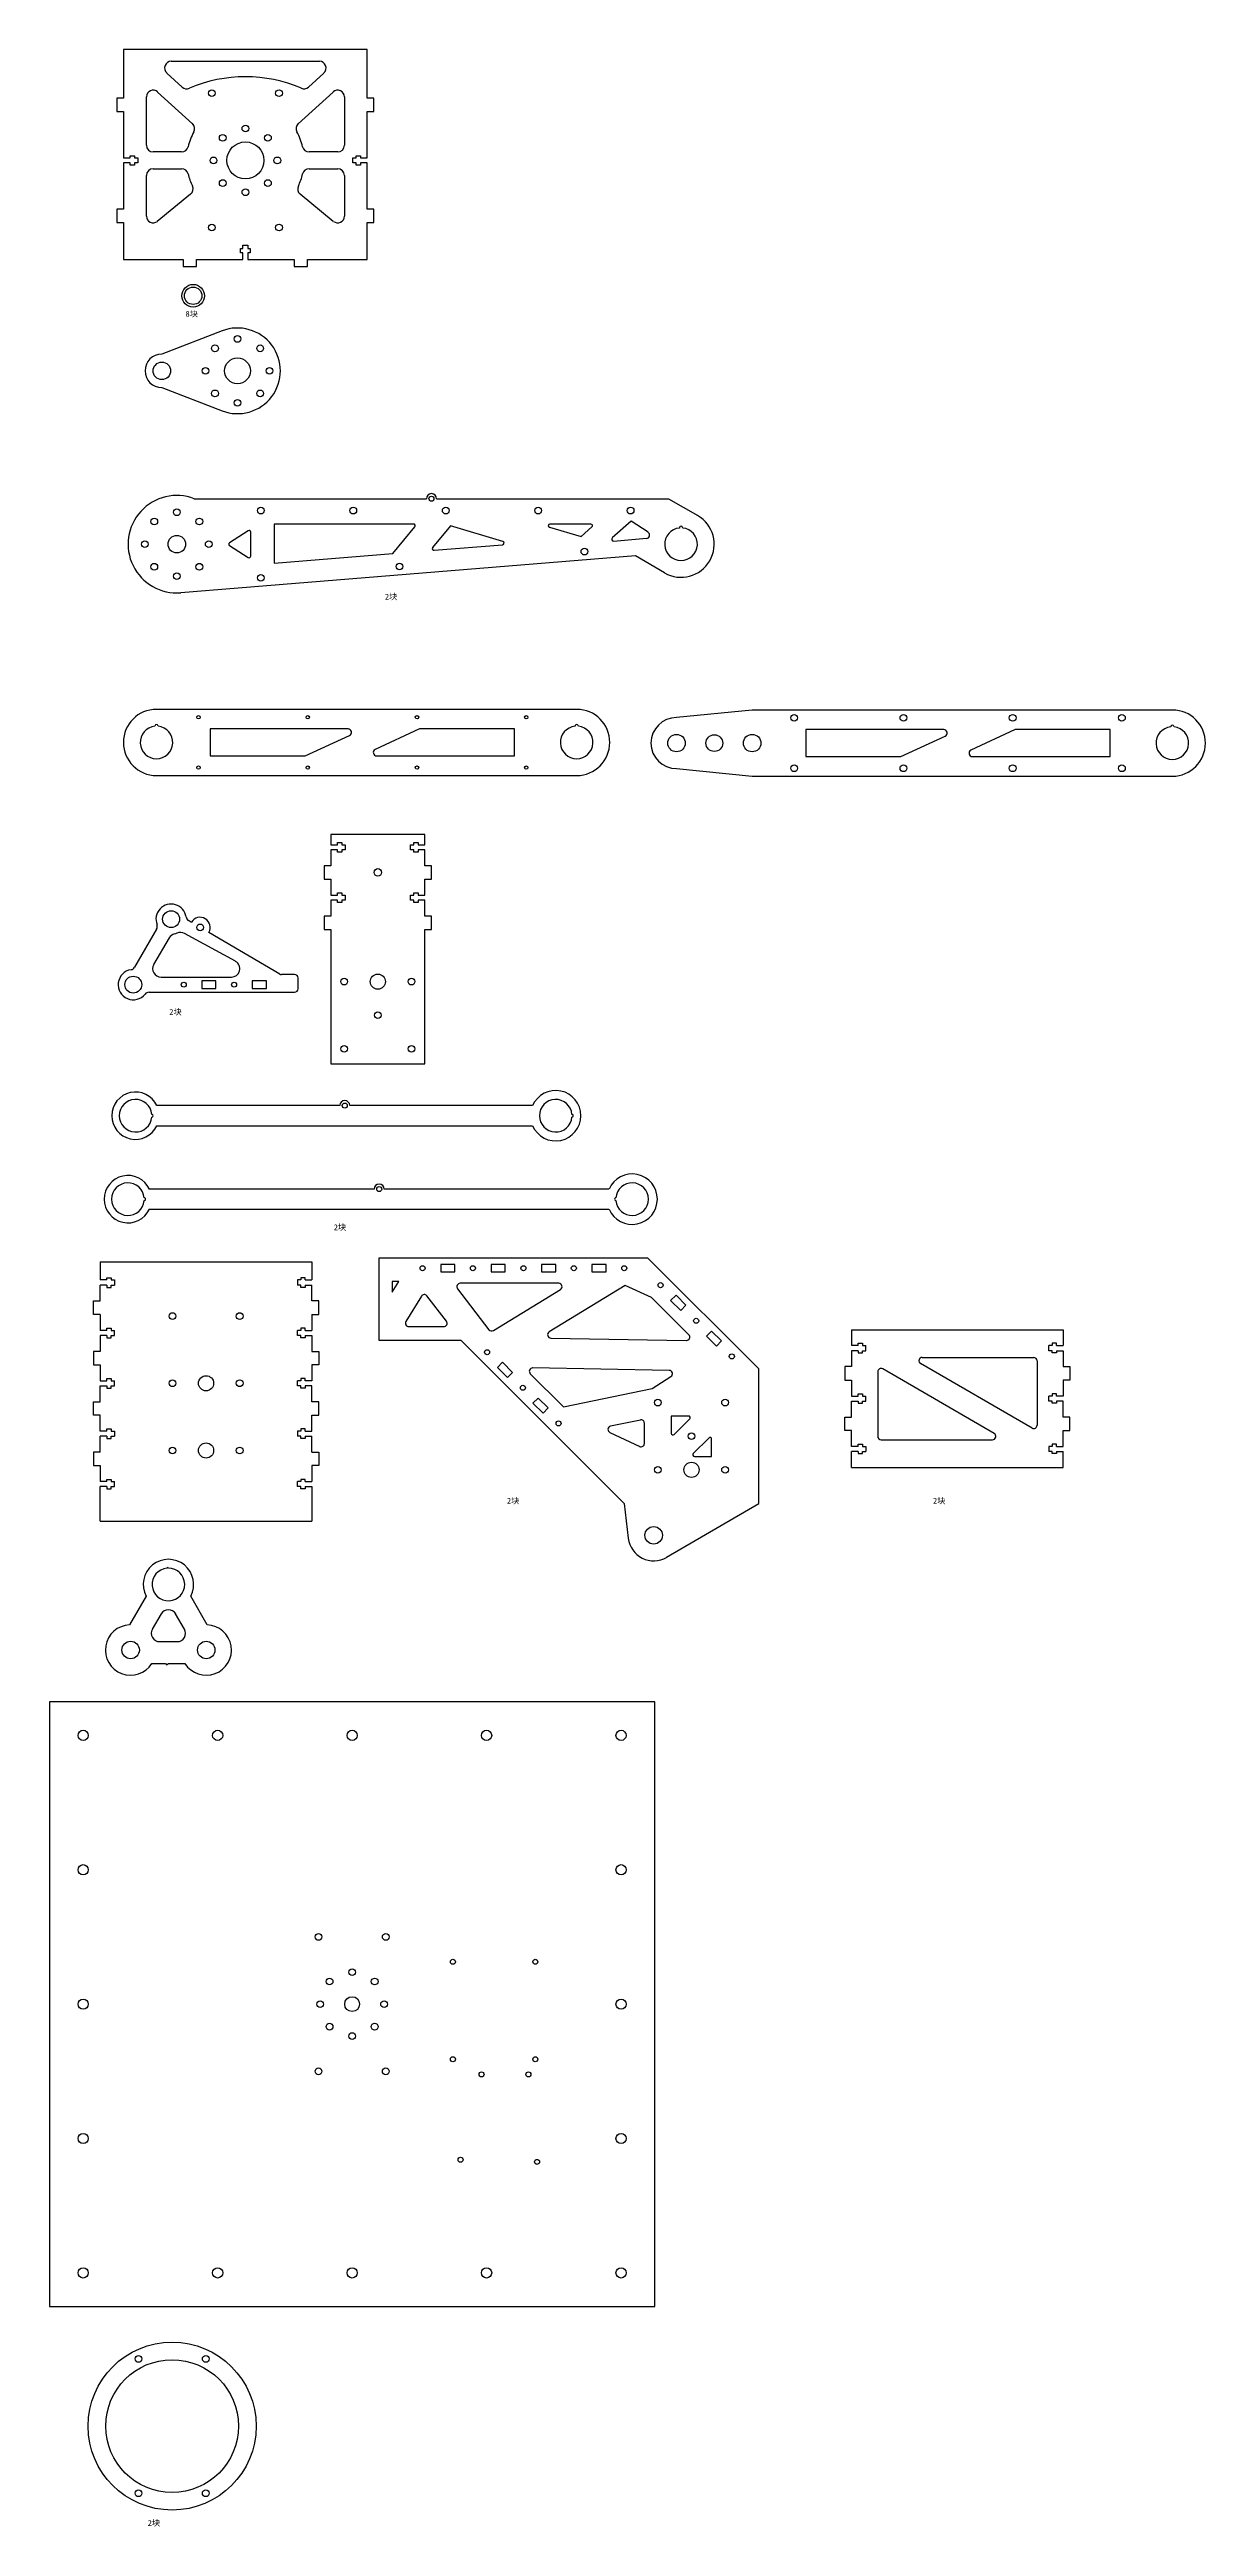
# Model space of a CAD drawing. Header units: millimetres. Extents: x -50 to 638, y -918 to 557.
import ezdxf

# ---------------------------------------------------------------- set-up
doc = ezdxf.new("R2010")
doc.units = ezdxf.units.MM

msp = doc.modelspace()

# ---------------------------------------------------------------- linework, layer by layer
at = {"color": 7, "linetype": 'Continuous', "lineweight": 25}
for p, q in [((-5.8, 556.7), (-5.8, 527.7)), ((139.2, 556.7), (-5.8, 556.7)), ((22.6, 549.7), (110.7, 549.7)), ((139.2, 527.7), (139.2, 556.7)), ((14.5, 531.4), (35.2, 512.5)), ((29.1, 534.3), (19.9, 542.7)), ((98.1, 512.5), (118.9, 531.4)), ((113.4, 542.7), (104.2, 534.3)), ((-9.8, 527.7), (-9.8, 519.7)), ((-5.8, 527.7), (-9.8, 527.7)), ((-9.8, 519.7), (-5.8, 519.7)), ((-5.8, 519.7), (-5.8, 492.2)), ((7.8, 499.7), (7.8, 528.5)), ((125.6, 528.5), (125.6, 499.7)), ((143.2, 527.7), (139.2, 527.7)), ((139.2, 519.7), (143.2, 519.7)), ((139.2, 492.2), (139.2, 519.7)), ((143.2, 519.7), (143.2, 527.7)), ((-5.8, 492.2), (-1.8, 492.2)), ((-5.8, 489.2), (-5.8, 461.7)), ((-1.8, 489.2), (-5.8, 489.2)), ((-1.8, 493.5), (0.8, 493.5)), ((-1.8, 492.2), (-1.8, 493.5)), ((-1.8, 487.8), (-1.8, 489.2)), ((0.8, 487.8), (-1.8, 487.8)), ((0.8, 493.5), (0.8, 492.2)), ((0.8, 492.2), (2.8, 492.2)), ((0.8, 489.2), (0.8, 487.8)), ((2.8, 489.2), (0.8, 489.2)), ((2.8, 492.2), (2.8, 489.2)), ((28.7, 495.7), (11.8, 495.7)), ((121.6, 495.7), (104.6, 495.7)), ((130.6, 492.2), (132.6, 492.2)), ((130.6, 489.2), (130.6, 492.2)), ((132.6, 489.2), (130.6, 489.2)), ((132.6, 493.5), (135.2, 493.5)), ((132.6, 492.2), (132.6, 493.5)), ((132.6, 487.8), (132.6, 489.2)), ((135.2, 487.8), (132.6, 487.8)), ((135.2, 493.5), (135.2, 492.2)), ((135.2, 492.2), (139.2, 492.2)), ((135.2, 489.2), (135.2, 487.8)), ((139.2, 489.2), (135.2, 489.2)), ((139.2, 461.7), (139.2, 489.2)), ((7.8, 457.5), (7.8, 481.7)), ((11.8, 485.7), (28.7, 485.7)), ((104.6, 485.7), (121.6, 485.7)), ((125.6, 481.7), (125.6, 457.5)), ((-9.8, 461.7), (-9.8, 453.7)), ((-5.8, 461.7), (-9.8, 461.7)), ((34.1, 470.6), (14.3, 454.4)), ((119, 454.4), (99.2, 470.6)), ((143.2, 461.7), (139.2, 461.7)), ((143.2, 453.7), (143.2, 461.7)), ((-9.8, 453.7), (-5.8, 453.7)), ((-5.8, 453.7), (-5.8, 431.6)), ((139.2, 453.7), (143.2, 453.7)), ((139.2, 431.6), (139.2, 453.7)), ((-5.8, 431.6), (29.7, 431.6)), ((29.7, 431.6), (29.7, 427.6)), ((37.7, 431.6), (65.2, 431.6)), ((37.7, 427.6), (37.7, 431.6)), ((63.8, 438.2), (65.2, 438.2)), ((63.8, 435.6), (63.8, 438.2)), ((65.2, 435.6), (63.8, 435.6)), ((65.2, 440.2), (68.2, 440.2)), ((65.2, 438.2), (65.2, 440.2)), ((65.2, 431.6), (65.2, 435.6)), ((68.2, 440.2), (68.2, 438.2)), ((68.2, 438.2), (69.5, 438.2)), ((68.2, 435.6), (68.2, 431.6)), ((69.5, 435.6), (68.2, 435.6)), ((68.2, 431.6), (95.7, 431.6)), ((69.5, 438.2), (69.5, 435.6)), ((95.7, 431.6), (95.7, 427.6)), ((103.7, 431.6), (139.2, 431.6)), ((103.7, 427.6), (103.7, 431.6)), ((29.7, 427.6), (37.7, 427.6)), ((95.7, 427.6), (103.7, 427.6)), ((52.9, 389.2), (17, 375.4)), ((17, 355.4), (52.9, 341.6)), ((36.3, 289.3), (174.4, 289.3)), ((180.4, 289.3), (318.4, 289.3)), ((318.4, 289.3), (335.8, 279.3)), ((68.4, 270.2), (57.3, 263.1)), ((69.9, 255.1), (69.9, 269.4)), ((166.8, 274.2), (83.9, 274.2)), ((83.9, 274.2), (83.9, 250.9)), ((154.4, 256.6), (167.6, 272.6)), ((188.7, 273.1), (178.1, 260.2)), ((219.9, 263.8), (188.7, 273.1)), ((247.7, 272.3), (266.4, 266.7)), ((272.2, 274.2), (247.9, 274.2)), ((266.4, 266.7), (272.9, 272.5)), ((296.3, 275.9), (285, 265.9)), ((285.8, 264.1), (305.3, 265.7)), ((306.3, 269.3), (296.3, 275.9)), ((298.7, 255.2), (28.2, 233.3)), ((57.3, 261.4), (68.4, 254.2)), ((83.9, 250.9), (154.4, 256.6)), ((179, 258.6), (219.7, 261.9)), ((316.1, 245.2), (298.7, 255.2)), ((263.8, 163.9), (13.8, 163.9)), ((368.2, 163.5), (323.2, 159)), ((618.2, 163.5), (368.2, 163.5)), ((127.8, 152.2), (45.8, 152.2)), ((45.8, 152.2), (45.8, 136.2)), ((102.2, 136.2), (128.6, 148.4)), ((170.3, 152.2), (143.9, 140)), ((226.8, 152.2), (170.3, 152.2)), ((226.8, 136.2), (226.8, 152.2)), ((482.2, 151.8), (400.2, 151.8)), ((400.2, 151.8), (400.2, 135.8)), ((456.6, 135.8), (483, 148)), ((524.7, 151.8), (498.3, 139.6)), ((581.2, 151.8), (524.7, 151.8)), ((581.2, 135.8), (581.2, 151.8)), ((45.8, 136.2), (102.2, 136.2)), ((144.8, 136.2), (226.8, 136.2)), ((400.2, 135.8), (456.6, 135.8)), ((499.2, 135.8), (581.2, 135.8)), ((13.8, 124.5), (263.8, 124.5)), ((323.2, 128.6), (368.2, 124.1)), ((368.2, 124.1), (618.2, 124.1)), ((117.5, 89.3), (117.5, 83.3)), ((173.5, 89.3), (117.5, 89.3)), ((173.5, 83.3), (173.5, 89.3)), ((117.5, 83.3), (121.5, 83.3)), ((117.5, 80.3), (117.5, 70.8)), ((121.5, 80.3), (117.5, 80.3)), ((121.5, 84.6), (124.1, 84.6)), ((121.5, 83.3), (121.5, 84.6)), ((121.5, 78.9), (121.5, 80.3)), ((124.1, 78.9), (121.5, 78.9)), ((124.1, 84.6), (124.1, 83.3)), ((124.1, 83.3), (126.1, 83.3)), ((124.1, 80.3), (124.1, 78.9)), ((126.1, 80.3), (124.1, 80.3)), ((126.1, 83.3), (126.1, 80.3)), ((164.9, 83.3), (166.9, 83.3)), ((164.9, 80.3), (164.9, 83.3)), ((166.9, 80.3), (164.9, 80.3)), ((166.9, 84.6), (169.5, 84.6)), ((166.9, 83.3), (166.9, 84.6)), ((166.9, 78.9), (166.9, 80.3)), ((169.5, 78.9), (166.9, 78.9)), ((169.5, 84.6), (169.5, 83.3)), ((169.5, 83.3), (173.5, 83.3)), ((169.5, 80.3), (169.5, 78.9)), ((173.5, 80.3), (169.5, 80.3)), ((173.5, 70.8), (173.5, 80.3)), ((113.5, 70.8), (113.5, 62.8)), ((117.5, 70.8), (113.5, 70.8)), ((113.5, 62.8), (117.5, 62.8)), ((117.5, 62.8), (117.5, 53.3)), ((177.5, 70.8), (173.5, 70.8)), ((173.5, 62.8), (177.5, 62.8)), ((173.5, 53.3), (173.5, 62.8)), ((177.5, 62.8), (177.5, 70.8)), ((117.5, 53.3), (121.5, 53.3)), ((117.5, 50.3), (117.5, 40.8)), ((121.5, 50.3), (117.5, 50.3)), ((121.5, 54.6), (124.1, 54.6)), ((121.5, 53.3), (121.5, 54.6)), ((121.5, 48.9), (121.5, 50.3)), ((124.1, 48.9), (121.5, 48.9)), ((124.1, 54.6), (124.1, 53.3)), ((124.1, 53.3), (126.1, 53.3)), ((124.1, 50.3), (124.1, 48.9)), ((126.1, 50.3), (124.1, 50.3)), ((126.1, 53.3), (126.1, 50.3)), ((164.9, 53.3), (166.9, 53.3)), ((164.9, 50.3), (164.9, 53.3)), ((166.9, 50.3), (164.9, 50.3)), ((166.9, 54.6), (169.5, 54.6)), ((166.9, 53.3), (166.9, 54.6)), ((166.9, 48.9), (166.9, 50.3)), ((169.5, 48.9), (166.9, 48.9)), ((169.5, 54.6), (169.5, 53.3)), ((169.5, 53.3), (173.5, 53.3)), ((169.5, 50.3), (169.5, 48.9)), ((173.5, 50.3), (169.5, 50.3)), ((173.5, 40.8), (173.5, 50.3)), ((13.9, 33.1), (0.8, 10.4)), ((60.8, 13.9), (30.5, 30.5)), ((34.7, 37.1), (32.8, 38.2)), ((87.1, 6.2), (45, 31)), ((113.5, 40.8), (113.5, 32.8)), ((117.5, 40.8), (113.5, 40.8)), ((113.5, 32.8), (117.5, 32.8)), ((117.5, 32.8), (117.5, -47.2)), ((177.5, 40.8), (173.5, 40.8)), ((173.5, 32.8), (177.5, 32.8)), ((173.5, -47.2), (173.5, 32.8)), ((177.5, 32.8), (177.5, 40.8)), ((21.3, 27.8), (12.1, 12)), ((16.5, 4.5), (58.4, 4.5)), ((40.8, 2.2), (40.8, -2.3)), ((49.2, 2.2), (40.8, 2.2)), ((49.2, -2.3), (49.2, 2.2)), ((79.2, 2.2), (70.8, 2.2)), ((70.8, 2.2), (70.8, -2.3)), ((79.2, -2.3), (79.2, 2.2)), ((96, 6), (88.1, 6)), ((98, -2.5), (98, 4)), ((9.4, -4.5), (96, -4.5)), ((40.8, -2.3), (49.2, -2.3)), ((70.8, -2.3), (79.2, -2.3)), ((117.5, -47.2), (173.5, -47.2)), ((122.8, -72), (14, -72)), ((237.5, -72), (128.8, -72)), ((14, -84), (237.5, -84)), ((143.3, -121.7), (9.5, -121.7)), ((283, -121.7), (149.3, -121.7)), ((9.5, -133.7), (283, -133.7)), ((-19.7, -165), (106.3, -165)), ((-19.7, -165), (-19.7, -175.8)), ((-15.7, -175.8), (-19.7, -175.8)), ((-15.7, -174.5), (-13.1, -174.5)), ((-15.7, -175.8), (-15.7, -174.5)), ((-13.1, -174.5), (-13.1, -175.8)), ((-13.1, -175.8), (-11.1, -175.8)), ((-11.1, -175.8), (-11.1, -178.8)), ((99.7, -175.8), (97.7, -175.8)), ((97.7, -175.8), (97.7, -178.8)), ((102.3, -174.5), (99.7, -174.5)), ((99.7, -174.5), (99.7, -175.8)), ((102.3, -175.8), (102.3, -174.5)), ((102.3, -175.8), (106.3, -175.8)), ((106.3, -165), (106.3, -175.8)), ((306.1, -162.8), (146.1, -162.8)), ((146.1, -162.8), (146.1, -211.6)), ((154.1, -176.8), (154.1, -183)), ((154.1, -183), (157.9, -176.8)), ((157.9, -176.8), (154.1, -176.8)), ((191.3, -166.6), (182.9, -166.6)), ((182.9, -166.6), (182.9, -171)), ((182.9, -171), (191.3, -171)), ((191.3, -171), (191.3, -166.6)), ((212.9, -166.6), (212.9, -171)), ((221.3, -166.6), (212.9, -166.6)), ((212.9, -171), (221.3, -171)), ((221.3, -171), (221.3, -166.6)), ((242.9, -166.6), (242.9, -171)), ((251.3, -166.6), (242.9, -166.6)), ((242.9, -171), (251.3, -171)), ((251.3, -171), (251.3, -166.6)), ((272.9, -166.6), (272.9, -171)), ((281.3, -166.6), (272.9, -166.6)), ((272.9, -171), (281.3, -171)), ((281.3, -171), (281.3, -166.6)), ((372.1, -228.8), (306.1, -162.8)), ((-23.7, -196.3), (-23.7, -188.3)), ((-23.7, -188.3), (-19.7, -188.3)), ((-19.7, -188.3), (-19.7, -178.8)), ((-15.7, -178.8), (-19.7, -178.8)), ((-15.7, -178.8), (-15.7, -180.2)), ((-15.7, -180.2), (-13.1, -180.2)), ((-13.1, -180.2), (-13.1, -178.8)), ((-13.1, -178.8), (-11.1, -178.8)), ((99.7, -178.8), (97.7, -178.8)), ((99.7, -180.2), (99.7, -178.8)), ((102.3, -180.2), (99.7, -180.2)), ((102.3, -178.8), (102.3, -180.2)), ((102.3, -178.8), (106.3, -178.8)), ((106.3, -188.3), (106.3, -178.8)), ((110.3, -188.3), (106.3, -188.3)), ((110.3, -196.3), (110.3, -188.3)), ((171.4, -185.4), (162.2, -200.6)), ((186.3, -200.4), (174.7, -185.3)), ((192.9, -181.1), (211.6, -205.4)), ((253.1, -177.8), (194.5, -177.8)), ((214.3, -205.9), (254.1, -181.5)), ((292.7, -179), (247.5, -206.7)), ((308.4, -186.3), (292.7, -179)), ((330.5, -208.4), (308.4, -186.3)), ((322.9, -184.9), (319.7, -188.1)), ((319.7, -188.1), (325.7, -194)), ((328.8, -190.9), (322.9, -184.9)), ((325.7, -194), (328.8, -190.9)), ((-19.7, -196.3), (-23.7, -196.3)), ((-19.7, -196.3), (-19.7, -205.8)), ((-15.7, -205.8), (-19.7, -205.8)), ((-15.7, -204.5), (-13.1, -204.5)), ((-15.7, -205.8), (-15.7, -204.5)), ((-13.1, -204.5), (-13.1, -205.8)), ((-13.1, -205.8), (-11.1, -205.8)), ((-11.1, -208.8), (-11.1, -205.8)), ((99.7, -205.8), (97.7, -205.8)), ((97.7, -208.8), (97.7, -205.8)), ((102.3, -204.5), (99.7, -204.5)), ((99.7, -204.5), (99.7, -205.8)), ((102.3, -205.8), (102.3, -204.5)), ((102.3, -205.8), (106.3, -205.8)), ((106.3, -196.3), (110.3, -196.3)), ((106.3, -196.3), (106.3, -205.8)), ((163.9, -203.6), (184.7, -203.6)), ((344.1, -206.2), (341, -209.3)), ((350, -212.1), (344.1, -206.2)), ((427.3, -205.4), (427.3, -214.9)), ((427.3, -205.4), (553.3, -205.4)), ((553.3, -205.4), (553.3, -214.9)), ((-23.7, -218.3), (-23.7, -226.3)), ((-19.7, -218.3), (-23.7, -218.3)), ((-19.7, -208.8), (-19.7, -218.3)), ((-15.7, -208.8), (-19.7, -208.8)), ((-15.7, -208.8), (-15.7, -210.2)), ((-15.7, -210.2), (-13.1, -210.2)), ((-13.1, -210.2), (-13.1, -208.8)), ((-13.1, -208.8), (-11.1, -208.8)), ((99.7, -208.8), (97.7, -208.8)), ((99.7, -210.2), (99.7, -208.8)), ((102.3, -210.2), (99.7, -210.2)), ((102.3, -208.8), (102.3, -210.2)), ((102.3, -208.8), (106.3, -208.8)), ((106.3, -208.8), (106.3, -218.3)), ((106.3, -218.3), (110.3, -218.3)), ((110.3, -218.3), (110.3, -226.3)), ((146.1, -211.6), (194.9, -211.6)), ((194.9, -211.6), (292.1, -308.8)), ((248.5, -210.4), (329, -211.8)), ((341, -209.3), (346.9, -215.2)), ((346.9, -215.2), (350, -212.1)), ((431.3, -214.9), (427.3, -214.9)), ((427.3, -217.9), (427.3, -227.4)), ((431.3, -217.9), (427.3, -217.9)), ((431.3, -213.5), (433.9, -213.5)), ((431.3, -214.9), (431.3, -213.5)), ((431.3, -217.9), (431.3, -219.2)), ((431.3, -219.2), (433.9, -219.2)), ((433.9, -213.5), (433.9, -214.9)), ((433.9, -214.9), (435.9, -214.9)), ((433.9, -219.2), (433.9, -217.9)), ((433.9, -217.9), (435.9, -217.9)), ((435.9, -217.9), (435.9, -214.9)), ((546.7, -214.9), (544.7, -214.9)), ((544.7, -217.9), (544.7, -214.9)), ((546.7, -217.9), (544.7, -217.9)), ((549.3, -213.5), (546.7, -213.5)), ((546.7, -213.5), (546.7, -214.9)), ((546.7, -219.2), (546.7, -217.9)), ((549.3, -219.2), (546.7, -219.2)), ((549.3, -214.9), (549.3, -213.5)), ((549.3, -214.9), (553.3, -214.9)), ((549.3, -217.9), (549.3, -219.2)), ((549.3, -217.9), (553.3, -217.9)), ((553.3, -217.9), (553.3, -227.4)), ((-23.7, -226.3), (-19.7, -226.3)), ((-19.7, -226.3), (-19.7, -235.8)), ((-19.7, -235.8), (-15.7, -235.8)), ((-15.7, -234.5), (-13.1, -234.5)), ((-15.7, -235.8), (-15.7, -234.5)), ((-13.1, -234.5), (-13.1, -235.8)), ((-13.1, -235.8), (-11.1, -235.8)), ((-11.1, -238.8), (-11.1, -235.8)), ((99.7, -235.8), (97.7, -235.8)), ((97.7, -238.8), (97.7, -235.8)), ((102.3, -234.5), (99.7, -234.5)), ((99.7, -234.5), (99.7, -235.8)), ((102.3, -235.8), (102.3, -234.5)), ((106.3, -235.8), (102.3, -235.8)), ((110.3, -226.3), (106.3, -226.3)), ((106.3, -226.3), (106.3, -235.8)), ((219.7, -224.8), (216.6, -228)), ((216.6, -228), (222.6, -233.9)), ((225.7, -230.8), (219.7, -224.8)), ((222.6, -233.9), (225.7, -230.8)), ((236.1, -231.7), (255.9, -251.4)), ((318.9, -229.6), (237.6, -228.2)), ((308.7, -240.4), (319.9, -233.3)), ((372.1, -308.8), (372.1, -228.8)), ((423.3, -227.4), (423.3, -235.4)), ((427.3, -227.4), (423.3, -227.4)), ((423.3, -235.4), (427.3, -235.4)), ((427.3, -235.4), (427.3, -244.9)), ((442.9, -230.5), (442.9, -268.9)), ((512.2, -267.1), (445.9, -228.8)), ((534.7, -264), (468.4, -225.6)), ((469.4, -221.9), (535.7, -221.9)), ((537.7, -223.9), (537.7, -262.3)), ((553.3, -227.4), (557.3, -227.4)), ((557.3, -235.4), (553.3, -235.4)), ((553.3, -235.4), (553.3, -244.9)), ((557.3, -227.4), (557.3, -235.4)), ((-23.7, -256.3), (-23.7, -248.3)), ((-23.7, -248.3), (-19.7, -248.3)), ((-19.7, -248.3), (-19.7, -238.8)), ((-19.7, -238.8), (-15.7, -238.8)), ((-15.7, -238.8), (-15.7, -240.2)), ((-15.7, -240.2), (-13.1, -240.2)), ((-13.1, -240.2), (-13.1, -238.8)), ((-13.1, -238.8), (-11.1, -238.8)), ((99.7, -238.8), (97.7, -238.8)), ((99.7, -240.2), (99.7, -238.8)), ((102.3, -240.2), (99.7, -240.2)), ((102.3, -238.8), (102.3, -240.2)), ((106.3, -238.8), (102.3, -238.8)), ((106.3, -248.3), (106.3, -238.8)), ((110.3, -248.3), (106.3, -248.3)), ((110.3, -256.3), (110.3, -248.3)), ((240.9, -246.1), (237.8, -249.2)), ((237.8, -249.2), (243.8, -255.1)), ((246.9, -252), (240.9, -246.1)), ((255.9, -251.4), (308.7, -240.4)), ((427.3, -244.9), (431.3, -244.9)), ((427.3, -257.4), (427.3, -247.9)), ((427.3, -247.9), (431.3, -247.9)), ((431.3, -243.5), (433.9, -243.5)), ((431.3, -244.9), (431.3, -243.5)), ((431.3, -247.9), (431.3, -249.2)), ((431.3, -249.2), (433.9, -249.2)), ((433.9, -243.5), (433.9, -244.9)), ((433.9, -244.9), (435.9, -244.9)), ((433.9, -249.2), (433.9, -247.9)), ((433.9, -247.9), (435.9, -247.9)), ((435.9, -247.9), (435.9, -244.9)), ((546.7, -244.9), (544.7, -244.9)), ((544.7, -247.9), (544.7, -244.9)), ((546.7, -247.9), (544.7, -247.9)), ((549.3, -243.5), (546.7, -243.5)), ((546.7, -243.5), (546.7, -244.9)), ((546.7, -249.2), (546.7, -247.9)), ((549.3, -249.2), (546.7, -249.2)), ((549.3, -244.9), (549.3, -243.5)), ((553.3, -244.9), (549.3, -244.9)), ((549.3, -247.9), (549.3, -249.2)), ((553.3, -247.9), (549.3, -247.9)), ((553.3, -257.4), (553.3, -247.9)), ((-19.7, -256.3), (-23.7, -256.3)), ((-19.7, -265.8), (-19.7, -256.3)), ((-15.7, -264.5), (-13.1, -264.5)), ((-15.7, -265.8), (-15.7, -264.5)), ((-13.1, -264.5), (-13.1, -265.8)), ((102.3, -264.5), (99.7, -264.5)), ((99.7, -264.5), (99.7, -265.8)), ((102.3, -265.8), (102.3, -264.5)), ((106.3, -256.3), (110.3, -256.3)), ((106.3, -265.8), (106.3, -256.3)), ((243.8, -255.1), (246.9, -252)), ((301.7, -259.2), (284, -262.9)), ((304.1, -273.1), (304.1, -261.1)), ((320.1, -256.8), (320.1, -267.1)), ((330.4, -256.8), (320.1, -256.8)), ((321.8, -267.8), (331.1, -258.5)), ((423.3, -265.4), (423.3, -257.4)), ((423.3, -257.4), (427.3, -257.4)), ((427.3, -265.4), (423.3, -265.4)), ((427.3, -274.9), (427.3, -265.4)), ((557.3, -257.4), (553.3, -257.4)), ((553.3, -265.4), (557.3, -265.4)), ((553.3, -274.9), (553.3, -265.4)), ((557.3, -265.4), (557.3, -257.4)), ((-23.7, -278.3), (-23.7, -286.3)), ((-19.7, -278.3), (-23.7, -278.3)), ((-15.7, -265.8), (-19.7, -265.8)), ((-19.7, -278.3), (-19.7, -268.8)), ((-15.7, -268.8), (-19.7, -268.8)), ((-15.7, -268.8), (-15.7, -270.2)), ((-15.7, -270.2), (-13.1, -270.2)), ((-13.1, -265.8), (-11.1, -265.8)), ((-13.1, -270.2), (-13.1, -268.8)), ((-13.1, -268.8), (-11.1, -268.8)), ((-11.1, -265.8), (-11.1, -268.8)), ((99.7, -265.8), (97.7, -265.8)), ((97.7, -265.8), (97.7, -268.8)), ((99.7, -268.8), (97.7, -268.8)), ((99.7, -270.2), (99.7, -268.8)), ((102.3, -270.2), (99.7, -270.2)), ((102.3, -265.8), (106.3, -265.8)), ((102.3, -268.8), (102.3, -270.2)), ((102.3, -268.8), (106.3, -268.8)), ((106.3, -278.3), (106.3, -268.8)), ((106.3, -278.3), (110.3, -278.3)), ((110.3, -278.3), (110.3, -286.3)), ((283.5, -266.7), (301.3, -274.9)), ((342.4, -269.9), (333.1, -279.1)), ((344.1, -280.8), (344.1, -270.6)), ((431.3, -274.9), (427.3, -274.9)), ((431.3, -277.9), (427.3, -277.9)), ((427.3, -287.4), (427.3, -277.9)), ((431.3, -273.5), (433.9, -273.5)), ((431.3, -274.9), (431.3, -273.5)), ((431.3, -277.9), (431.3, -279.2)), ((431.3, -279.2), (433.9, -279.2)), ((433.9, -273.5), (433.9, -274.9)), ((433.9, -274.9), (435.9, -274.9)), ((433.9, -279.2), (433.9, -277.9)), ((433.9, -277.9), (435.9, -277.9)), ((435.9, -274.9), (435.9, -277.9)), ((444.9, -270.9), (511.2, -270.9)), ((546.7, -274.9), (544.7, -274.9)), ((544.7, -274.9), (544.7, -277.9)), ((546.7, -277.9), (544.7, -277.9)), ((549.3, -273.5), (546.7, -273.5)), ((546.7, -273.5), (546.7, -274.9)), ((546.7, -279.2), (546.7, -277.9)), ((549.3, -279.2), (546.7, -279.2)), ((549.3, -274.9), (549.3, -273.5)), ((549.3, -274.9), (553.3, -274.9)), ((549.3, -277.9), (549.3, -279.2)), ((549.3, -277.9), (553.3, -277.9)), ((553.3, -287.4), (553.3, -277.9)), ((-23.7, -286.3), (-19.7, -286.3)), ((-19.7, -286.3), (-19.7, -295.8)), ((-15.7, -294.5), (-13.1, -294.5)), ((-15.7, -295.8), (-15.7, -294.5)), ((-13.1, -294.5), (-13.1, -295.8)), ((102.3, -294.5), (99.7, -294.5)), ((99.7, -294.5), (99.7, -295.8)), ((102.3, -295.8), (102.3, -294.5)), ((110.3, -286.3), (106.3, -286.3)), ((106.3, -286.3), (106.3, -295.8)), ((333.8, -280.8), (344.1, -280.8)), ((427.3, -287.4), (553.3, -287.4)), ((-15.7, -295.8), (-19.7, -295.8)), ((-15.7, -298.8), (-19.7, -298.8)), ((-19.7, -319.3), (-19.7, -298.8)), ((-15.7, -298.8), (-15.7, -300.2)), ((-15.7, -300.2), (-13.1, -300.2)), ((-13.1, -295.8), (-11.1, -295.8)), ((-13.1, -300.2), (-13.1, -298.8)), ((-13.1, -298.8), (-11.1, -298.8)), ((-11.1, -298.8), (-11.1, -295.8)), ((99.7, -295.8), (97.7, -295.8)), ((97.7, -298.8), (97.7, -295.8)), ((99.7, -298.8), (97.7, -298.8)), ((99.7, -300.2), (99.7, -298.8)), ((102.3, -300.2), (99.7, -300.2)), ((102.3, -295.8), (106.3, -295.8)), ((102.3, -298.8), (102.3, -300.2)), ((102.3, -298.8), (106.3, -298.8)), ((106.3, -298.8), (106.3, -319.3)), ((292.1, -308.8), (294.5, -329.6)), ((317.3, -340.9), (372.1, -308.8)), ((-19.7, -319.3), (106.3, -319.3)), ((7.6, -364.1), (-2.2, -381.1)), ((44, -381.1), (34.2, -364.1)), ((16.6, -374.6), (11.3, -383.6)), ((30.5, -383.6), (25.2, -374.6)), ((15.7, -391.1), (26.1, -391.1)), ((11.1, -404.1), (19.2, -404.1)), ((19.2, -404.1), (19.7, -404.9)), ((19.7, -404.9), (20.9, -404.1)), ((20.9, -404.1), (30.7, -404.1)), ((310.2, -426.9), (-49.8, -426.9)), ((-49.8, -426.9), (-49.8, -786.9)), ((310.2, -786.9), (310.2, -426.9)), ((-49.8, -786.9), (310.2, -786.9))]:
    msp.add_line(p, q, dxfattribs=at)
for centre, radius in [((46.7, 530.7), 2), ((86.7, 530.7), 2), ((53.2, 504.1), 2), ((66.7, 490.7), 11), ((66.7, 509.7), 2), ((80.1, 504.1), 2), ((47.7, 490.7), 2), ((85.7, 490.7), 2), ((53.2, 477.2), 2), ((66.7, 471.7), 2), ((80.1, 477.2), 2), ((46.7, 450.7), 2), ((86.7, 450.7), 2), ((35.6, 410.1), 6.75), ((35.6, 410.1), 5.2), ((62, 384.4), 2), ((17, 365.4), 5.2), ((48.6, 378.8), 2), ((62, 365.4), 7.7), ((75.5, 378.8), 2), ((43, 365.4), 2), ((48.6, 352), 2), ((75.5, 352), 2), ((81, 365.4), 2), ((62, 346.4), 2), ((25.9, 281.2), 2), ((75.9, 282.2), 2), ((130.9, 282.2), 2), ((177.4, 289.3), 1.5), ((185.9, 282.2), 2), ((240.9, 282.2), 2), ((295.9, 282.2), 2), ((12.5, 275.7), 2), ((25.9, 262.2), 5.2), ((39.3, 275.7), 2), ((6.9, 262.2), 2), ((12.5, 248.8), 2), ((39.3, 248.8), 2), ((44.9, 262.2), 2), ((158.4, 248.9), 2), ((268.4, 257.8), 2), ((25.9, 243.2), 2), ((75.9, 242.2), 2), ((38.8, 159.2), 1), ((103.8, 159.2), 1), ((168.8, 159.2), 1), ((233.8, 159.2), 1), ((323.2, 143.8), 5.2), ((345.7, 143.8), 5), ((368.2, 143.8), 5.2), ((393.2, 158.8), 2), ((458.2, 158.8), 2), ((523.2, 158.8), 2), ((588.2, 158.8), 2), ((38.8, 129.2), 1), ((103.8, 129.2), 1), ((168.8, 129.2), 1), ((233.8, 129.2), 1), ((393.2, 128.8), 2), ((458.2, 128.8), 2), ((523.2, 128.8), 2), ((588.2, 128.8), 2), ((145.5, 66.8), 2.25), ((22.5, 39), 5.03), ((39.8, 34.1), 2), ((0, 0), 5.03), ((30, 0), 1.5), ((60, 0), 1.5), ((125.5, 1.8), 2), ((145.5, 1.8), 4.5), ((165.5, 1.8), 2), ((145.5, -18.2), 2), ((125.5, -38.2), 2), ((165.5, -38.2), 2), ((125.8, -72), 1.5), ((146.3, -121.7), 1.5), ((172.1, -168.8), 1.5), ((202.1, -168.8), 1.5), ((232.1, -168.8), 1.5), ((262.1, -168.8), 1.5), ((292.1, -168.8), 1.5), ((313.7, -178.9), 1.5), ((23.3, -197.3), 2), ((63.3, -197.3), 2), ((334.9, -200.1), 1.5), ((210.5, -218.8), 1.5), ((356.1, -221.3), 1.5), ((23.3, -237.3), 2), ((43.3, -237.3), 4.5), ((63.3, -237.3), 2), ((231.8, -240), 1.5), ((312.1, -248.8), 2), ((352.1, -248.8), 2), ((253, -261.2), 1.5), ((23.3, -277.3), 2), ((43.3, -277.3), 4.5), ((63.3, -277.3), 2), ((332.1, -268.8), 2), ((312.1, -288.8), 2), ((332.1, -288.8), 4.5), ((352.1, -288.8), 2), ((309.6, -327.8), 5.2), ((-1.6, -396.1), 5.2), ((43.4, -396.1), 5.2), ((-29.8, -446.9), 3.04), ((50.2, -446.9), 3.04), ((130.2, -446.9), 3.04), ((210.2, -446.9), 3.04), ((290.2, -446.9), 3.04), ((-29.8, -526.9), 3.04), ((290.2, -526.9), 3.04), ((110.2, -566.9), 2), ((150.2, -566.9), 2), ((130.2, -587.9), 2), ((190.2, -581.7), 1.5), ((239.2, -581.7), 1.5), ((-29.8, -606.9), 3.04), ((116.8, -593.4), 2), ((130.2, -606.9), 4.4), ((143.6, -593.4), 2), ((290.2, -606.9), 3.04), ((111.2, -606.9), 2), ((116.8, -620.3), 2), ((143.6, -620.3), 2), ((149.2, -606.9), 2), ((130.2, -625.9), 2), ((110.2, -646.9), 2), ((150.2, -646.9), 2), ((190.2, -639.7), 1.5), ((207.2, -648.7), 1.5), ((235.1, -648.7), 1.5), ((239.2, -639.7), 1.5), ((-29.8, -686.9), 3.04), ((290.2, -686.9), 3.04), ((194.7, -699.5), 1.5), ((240.2, -700.8), 1.5), ((-29.8, -766.9), 3.04), ((50.2, -766.9), 3.04), ((130.2, -766.9), 3.04), ((210.2, -766.9), 3.04), ((290.2, -766.9), 3.04), ((23.1, -858.1), 50), ((23.1, -858.1), 39.5), ((3.1, -818.1), 2), ((43.1, -818.1), 2), ((3.1, -898.1), 2), ((43.1, -898.1), 2)]:
    msp.add_circle(centre, radius, dxfattribs=at)
for centre, radius, start, end in [((22.6, 545.7), 4, 90, 227.687), ((110.7, 545.7), 4, 312.313, 90), ((11.8, 528.5), 4, 47.687, 180), ((31.8, 537.3), 4, 227.687, 293.2968), ((66.7, 456.3), 84.2, 66.7032, 113.2968), ((101.5, 537.3), 4, 246.7032, 312.313), ((121.6, 528.5), 4, 0, 132.313), ((66.7, 490.7), 35, 151.0294, 166.6576), ((32.5, 509.6), 4, 331.0294, 47.687), ((100.8, 509.6), 4, 132.313, 208.9706), ((66.7, 490.7), 35, 13.3424, 28.9706), ((11.8, 499.7), 4, 180, 270), ((28.7, 499.7), 4, 270, 346.6576), ((104.6, 499.7), 4, 193.3424, 270), ((121.6, 499.7), 4, 270, 0), ((11.8, 481.7), 4, 90, 180), ((28.7, 481.7), 4, 13.3424, 90), ((66.7, 490.7), 35, 193.3424, 205.8436), ((31.6, 473.7), 4, 309.186, 25.8436), ((101.8, 473.7), 4, 154.1564, 230.814), ((66.7, 490.7), 35, 334.1564, 346.6576), ((104.6, 481.7), 4, 90, 166.6576), ((121.6, 481.7), 4, 0, 90), ((11.8, 457.5), 4, 180, 309.186), ((121.6, 457.5), 4, 230.814, 0), ((62, 365.4), 25.5, 248.9439, 111.0561), ((17, 365.4), 10, 90, 270), ((25.9, 262.2), 29, 69.031, 274.6172), ((177.4, 289.3), 3, 0, 180), ((68.9, 269.4), 1, 0, 122.8285), ((166.8, 273.2), 1, 320.4807, 90), ((247.9, 273.2), 1, 90, 253.4897), ((272.2, 273.2), 1, 311.6443, 90), ((285.7, 265.1), 1, 131.6443, 274.429), ((305.2, 267.6), 2, 274.429, 56.3099), ((325.9, 262.2), 19.7, 240, 60), ((325.9, 262.2), 9.7, 95.9094, 84.0906), ((325.9, 271.9), 1, 357.0453, 182.9547), ((57.8, 262.2), 1, 122.8285, 237.1715), ((68.9, 255.1), 1, 237.1715, 0), ((178.9, 259.6), 1, 140.4807, 274.6172), ((219.6, 262.9), 1, 274.6172, 73.4897), ((13.8, 144.2), 19.7, 90, 270), ((263.8, 144.2), 19.7, 270, 90), ((618.2, 143.8), 19.7, 270, 90), ((13.8, 144.2), 9.7, 95.9094, 84.0906), ((13.8, 153.9), 1, 357.0453, 182.9547), ((127.8, 150.2), 2, 294.7751, 90), ((263.8, 144.2), 9.7, 95.9094, 84.0906), ((263.8, 153.9), 1, 357.0453, 182.9547), ((323.2, 143.8), 15.2, 90, 270), ((482.2, 149.8), 2, 294.7751, 90), ((618.2, 143.8), 9.7, 95.9094, 84.0906), ((618.2, 153.5), 1, 357.0453, 182.9547), ((144.8, 138.2), 2, 114.7751, 270), ((499.2, 137.8), 2, 114.7751, 270), ((22.5, 39), 9, 8.5969, 201.3178), ((11.3, 34.6), 3, 330, 21.3178), ((25.6, 25.3), 5, 102.7321, 150), ((22.5, 39), 9, 282.7321, 293.6309), ((28.1, 26.1), 5, 61.1827, 113.6309), ((34.4, 40.8), 3, 188.5969, 239.4913), ((39.8, 34.1), 6, 329.4913, 149.4913), ((0, 0), 9, 98.6822, 321.3178), ((-1.8, 11.9), 3, 278.6822, 330), ((16.5, 9.5), 5, 150, 270), ((58.4, 9.5), 5, 270, 61.1827), ((88.1, 8), 2, 239.4913, 270), ((96, 4), 2, 0, 90), ((9.4, -7.5), 3, 90, 141.3178), ((96, -2.5), 2, 270, 0), ((1.3, -78), 14.1, 25.2555, 334.7445), ((1.3, -78), 9.7, 4.7268, 355.2732), ((125.8, -72), 3, 0, 180), ((251.3, -78), 15, 203.5358, 156.4642), ((251.3, -78), 9.7, 4.7268, 355.2732), ((11, -78), 0.8, 267.6366, 92.3634), ((261, -78), 0.8, 267.6366, 92.3634), ((-3.2, -127.7), 14.1, 25.2555, 334.7445), ((296.8, -127.7), 15, 203.5358, 156.4642), ((-3.2, -127.7), 9.7, 4.7268, 355.2732), ((6.5, -127.7), 0.8, 267.6366, 92.3634), ((146.3, -121.7), 3, 0, 180), ((287.1, -127.7), 0.8, 87.6366, 272.3634), ((296.8, -127.7), 9.7, 184.7268, 175.2732), ((173.1, -186.5), 2, 37.5752, 148.7037), ((194.5, -179.8), 2, 90, 217.5752), ((253.1, -179.8), 2, 301.4724, 90), ((163.9, -201.6), 2, 148.7037, 270), ((184.7, -201.6), 2, 270, 37.5752), ((213.2, -204.2), 2, 217.5752, 301.4724), ((248.5, -208.4), 2, 121.4724, 269.0085), ((329.1, -209.8), 2, 269.0085, 45), ((237.6, -230.2), 2, 89.0085, 225), ((318.8, -231.6), 2, 302.064, 89.0085), ((444.9, -230.5), 2, 59.9273, 180), ((469.4, -223.9), 2, 90, 239.9273), ((535.7, -223.9), 2, 0, 90), ((284.4, -264.8), 2, 101.8055, 244.9571), ((302.1, -261.1), 2, 0, 101.8055), ((330.4, -257.8), 1, 315, 90), ((535.7, -262.3), 2, 239.9273, 0), ((302.1, -273.1), 2, 244.9571, 0), ((321.1, -267.1), 1, 180, 315), ((333.8, -279.8), 1, 135, 270), ((343.1, -270.6), 1, 0, 135), ((444.9, -268.9), 2, 180, 270), ((511.2, -268.9), 2, 270, 59.9273), ((309.6, -327.8), 15.2, 186.6097, 300.3421), ((20.9, -357.1), 15, 332.3614, 207.6386), ((20.9, -357.1), 9.7, 95.4801, 90), ((20.4, -347.5), 0.464, 2.74, 182.74), ((-1.6, -396.1), 15, 92.3614, 327.6386), ((20.9, -377.1), 5, 30, 150), ((43.4, -396.1), 15, 212.3614, 87.6386), ((15.7, -386.1), 5, 150, 270), ((26.1, -386.1), 5, 270, 30)]:
    msp.add_arc(centre, radius, start, end, dxfattribs=at)

# ---------------------------------------------------------------- texts
at = {"char_height": 3.5, "attachment_point": 1}
for s, insert in [('8{\\fSimSun|b0|i0|c134|p2;块}', (31.1, 401.1)), (' 2{\\fSimSun|b0|i0|c134|p2;块}', (147.2, 232.7)), (' 2{\\fSimSun|b0|i0|c134|p2;块}', (18.9, -14.5)), (' 2{\\fSimSun|b0|i0|c134|p2;块}', (116.8, -142.7)), (' 2{\\fSimSun|b0|i0|c134|p2;块}', (219.8, -305.5)), (' 2{\\fSimSun|b0|i0|c134|p2;块}', (473.3, -305.5)), (' 2{\\fSimSun|b0|i0|c134|p2;块}', (6.1, -914))]:
    msp.add_mtext_dynamic_manual_height_columns(s, width=42.38, gutter_width=17.5, heights=[0], dxfattribs=dict(at, insert=insert))

doc.saveas('drawing.dxf')
